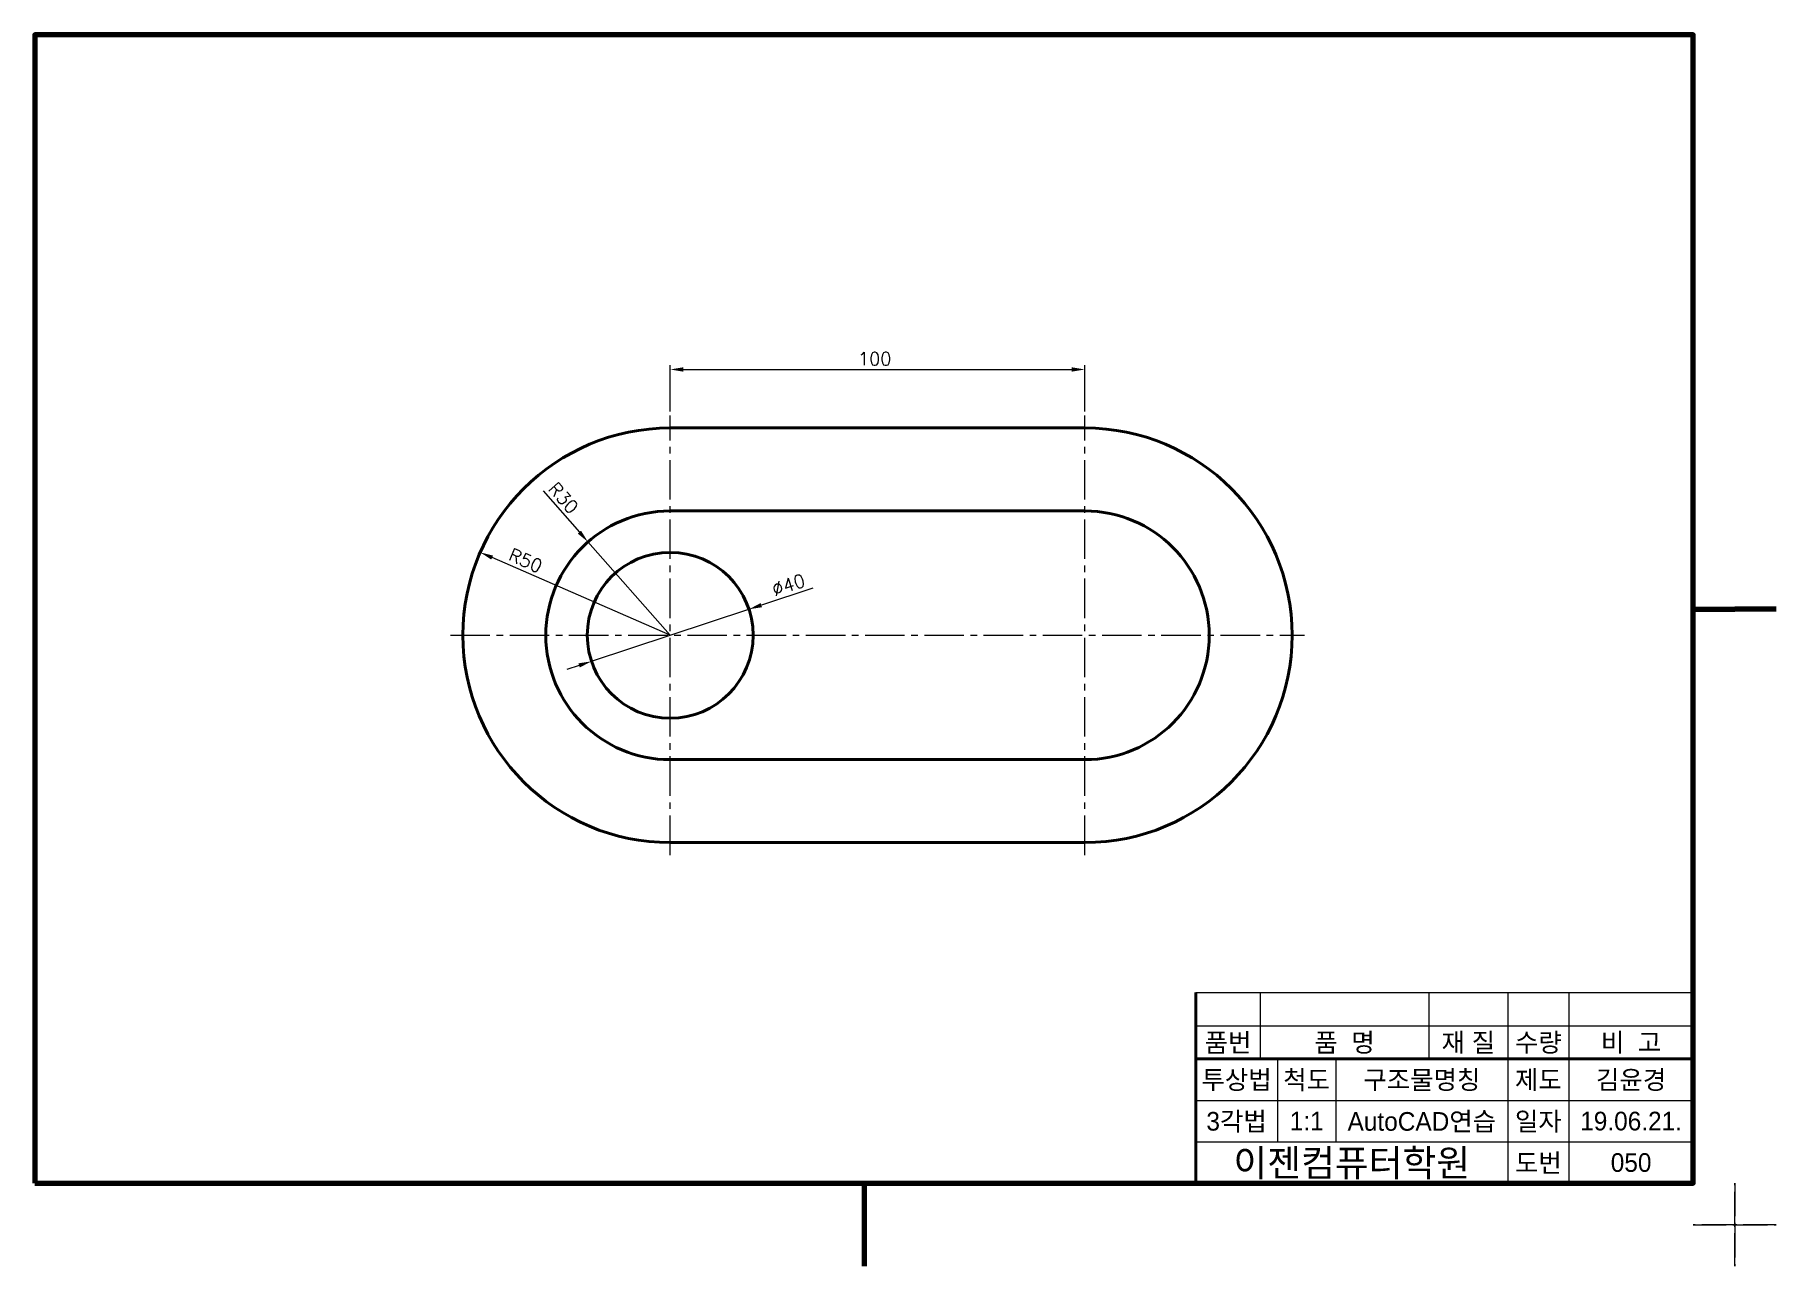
# Model space of a CAD drawing. Header units: millimetres. Extents: x 0 to 4210, y 0 to 2980.
# Drawn here: x 3790 to 4210, y 1178 to 1475 of the extents above; entities that cross this region are included whole.
import ezdxf
from ezdxf.enums import TextEntityAlignment as Align

# ---------------------------------------------------------------- set-up
doc = ezdxf.new("R2010")
doc.units = ezdxf.units.MM
doc.linetypes.add('CENTER2', pattern=[28.575, 19.05, -3.175, 3.175, -3.175])
doc.linetypes.add('PHANTOM2', pattern=[31.75, 15.875, -3.175, 3.175, -3.175, 3.175, -3.175])
for name, color, linetype, lineweight in [('가는선', 1, 'Continuous', 13), ('구분선', 1, 'PHANTOM2', 13), ('문자', 2, 'Continuous', 20), ('외곽선', 4, 'Continuous', 70), ('외형선', 3, 'Continuous', 40), ('중심선', 1, 'CENTER2', 13), ('치수선', 1, 'Continuous', 13)]:
    doc.layers.add(name, color=color, linetype=linetype, lineweight=lineweight)
doc.styles.get("Standard").update_dxf_attribs({"font": 'romans.shx'})
doc.styles.add('한글', font='')
doc.styles.get('한글').set_extended_font_data('Gulim')

msp = doc.modelspace()

# ---------------------------------------------------------------- texts
at = {"layer": '문자', "ltscale": 0.5}
msp.add_text('100', height=3.15, dxfattribs=at).set_placement((3988.52, 1395.29))
for s, rotation, p in [('R30', 311.3606, (3913.6, 1365.36)), ('R50', 336.4246, (3903.96, 1348.4)), ('∅40', 18.2963, (3968.43, 1339.55))]:
    msp.add_text(s, height=3.15, rotation=rotation, dxfattribs=at).set_placement(p)
at = {"layer": '문자', "ltscale": 0.5, "style": '한글'}
for s, height, p in [('품번', 4.5, (4077.79, 1232)), ('품  명', 4.5, (4105.9, 1232)), ('재 질', 4.5, (4135.75, 1232)), ('수량', 4.5, (4152.64, 1232)), ('비  고', 4.5, (4175.01, 1232)), ('투상법', 4.5, (4079.86, 1223)), ('척도', 4.5, (4096.76, 1223)), ('구조물명칭', 4.5, (4124.54, 1223)), ('제도', 4.5, (4152.64, 1223)), ('김윤경', 4.5, (4175.01, 1223)), ('3각법', 4.5, (4079.86, 1213)), ('1:1', 4.5, (4096.76, 1213)), ('AutoCAD연습', 4.5, (4124.54, 1213)), ('일자', 4.5, (4152.64, 1213)), ('19.06.21.', 4.5, (4175.01, 1213)), ('이젠컴퓨터학원', 6.5, (4107.64, 1203)), ('도번', 4.5, (4152.64, 1203)), ('050', 4.5, (4175.01, 1203))]:
    msp.add_text(s, height=height, dxfattribs=at).set_placement(p, align=Align.MIDDLE)

# ---------------------------------------------------------------- linework, layer by layer
at = {"layer": '가는선', "ltscale": 0.5}
for p, q in [((4070, 1244), (4190, 1244)), ((4085.58, 1244), (4085.58, 1228)), ((4126.22, 1244), (4126.22, 1228)), ((4145.27, 1244), (4145.27, 1198)), ((4160.01, 1244), (4160.01, 1198)), ((4070, 1236), (4190, 1236)), ((4089.73, 1228), (4089.73, 1208)), ((4103.8, 1228), (4103.8, 1208)), ((4070, 1218), (4190, 1218)), ((4070, 1208), (4190, 1208))]:
    msp.add_line(p, q, dxfattribs=at)
at = {"layer": '구분선', "ltscale": 0.5}
for points in [[(4190, 1188), (4200, 1188), (4200, 1198)], [(4190, 1188), (4200, 1188), (4200, 1198)], [(4200, 1198), (4200, 1188), (4210, 1188)], [(4200, 1198), (4200, 1188), (4210, 1188)], [(4200, 1178), (4200, 1188), (4190, 1188)], [(4210, 1188), (4200, 1188), (4200, 1178)]]:
    msp.add_lwpolyline(points, dxfattribs=at)
at = {"layer": '외곽선', "ltscale": 0.5}
for p, q in [((4190, 1336.5), (4200, 1336.5)), ((4210, 1336.5), (4200, 1336.5)), ((4190, 1198), (4190, 1244)), ((3990, 1198), (3990, 1188)), ((3990, 1198), (3990, 1188)), ((3990, 1188), (3990, 1178))]:
    msp.add_line(p, q, dxfattribs=at)
msp.add_lwpolyline([(3790, 1198), (4190, 1198), (4190, 1475), (3790, 1475)], close=True, dxfattribs=at)
at = {"layer": '외형선', "ltscale": 0.5}
for p, q in [((3943.25, 1380.17), (4043.25, 1380.17)), ((3943.25, 1360.17), (4043.25, 1360.17)), ((3943.25, 1300.17), (4043.25, 1300.17)), ((3943.25, 1280.17), (4043.25, 1280.17)), ((4070, 1244), (4070, 1236)), ((4070, 1236), (4070, 1228)), ((4070, 1228), (4190, 1228)), ((4070, 1228), (4070, 1208)), ((4070, 1208), (4070, 1198))]:
    msp.add_line(p, q, dxfattribs=at)
msp.add_circle((3943.25, 1330.17), 20, dxfattribs=at)
for centre, radius, start, end in [((3943.25, 1330.17), 50, 90, 270), ((4043.25, 1330.17), 50, 270, 90), ((3943.25, 1330.17), 30, 90, 270), ((4043.25, 1330.17), 30, 270, 90)]:
    msp.add_arc(centre, radius, start, end, dxfattribs=at)
at = {"layer": '중심선', "ltscale": 0.5}
for p, q in [((3943.25, 1277.17), (3943.25, 1383.17)), ((4043.25, 1277.17), (4043.25, 1383.17)), ((3890.25, 1330.17), (4096.25, 1330.17))]:
    msp.add_line(p, q, dxfattribs=at)
at = {"layer": '치수선', "ltscale": 0.5}
for p, q in [((3943.25, 1384.17), (3943.25, 1395.29)), ((4043.25, 1384.17), (4043.25, 1395.29)), ((3946.4, 1394.29), (4040.1, 1394.29)), ((3912.59, 1365), (3921.34, 1355.05)), ((3943.25, 1330.17), (3923.42, 1352.69)), ((3943.25, 1330.17), (3900.31, 1348.91)), ((3977.67, 1341.55), (3965.23, 1337.44)), ((3924.26, 1323.89), (3962.24, 1336.45)), ((3921.27, 1322.9), (3918.28, 1321.91))]:
    msp.add_line(p, q, dxfattribs=at)
for points in [[(3946.4, 1394.81), (3946.4, 1393.76), (3943.25, 1394.29)], [(4040.1, 1394.81), (4040.1, 1393.76), (4043.25, 1394.29)], [(3921.74, 1355.4), (3920.95, 1354.7), (3923.42, 1352.69)], [(3900.52, 1349.39), (3900.1, 1348.43), (3897.42, 1350.17)], [(3965.06, 1337.94), (3965.39, 1336.94), (3962.24, 1336.45)], [(3921.1, 1323.4), (3921.43, 1322.4), (3924.26, 1323.89)]]:
    msp.add_solid(points, dxfattribs=at)

msp.set_redraw_order([(e.dxf.handle, doc.entitydb.next_handle()) for e in msp.query("TEXT MTEXT ATTDEF DIMENSION ARC_DIMENSION")])  # texts and dimensions are drawn at this point

doc.saveas('drawing.dxf')
